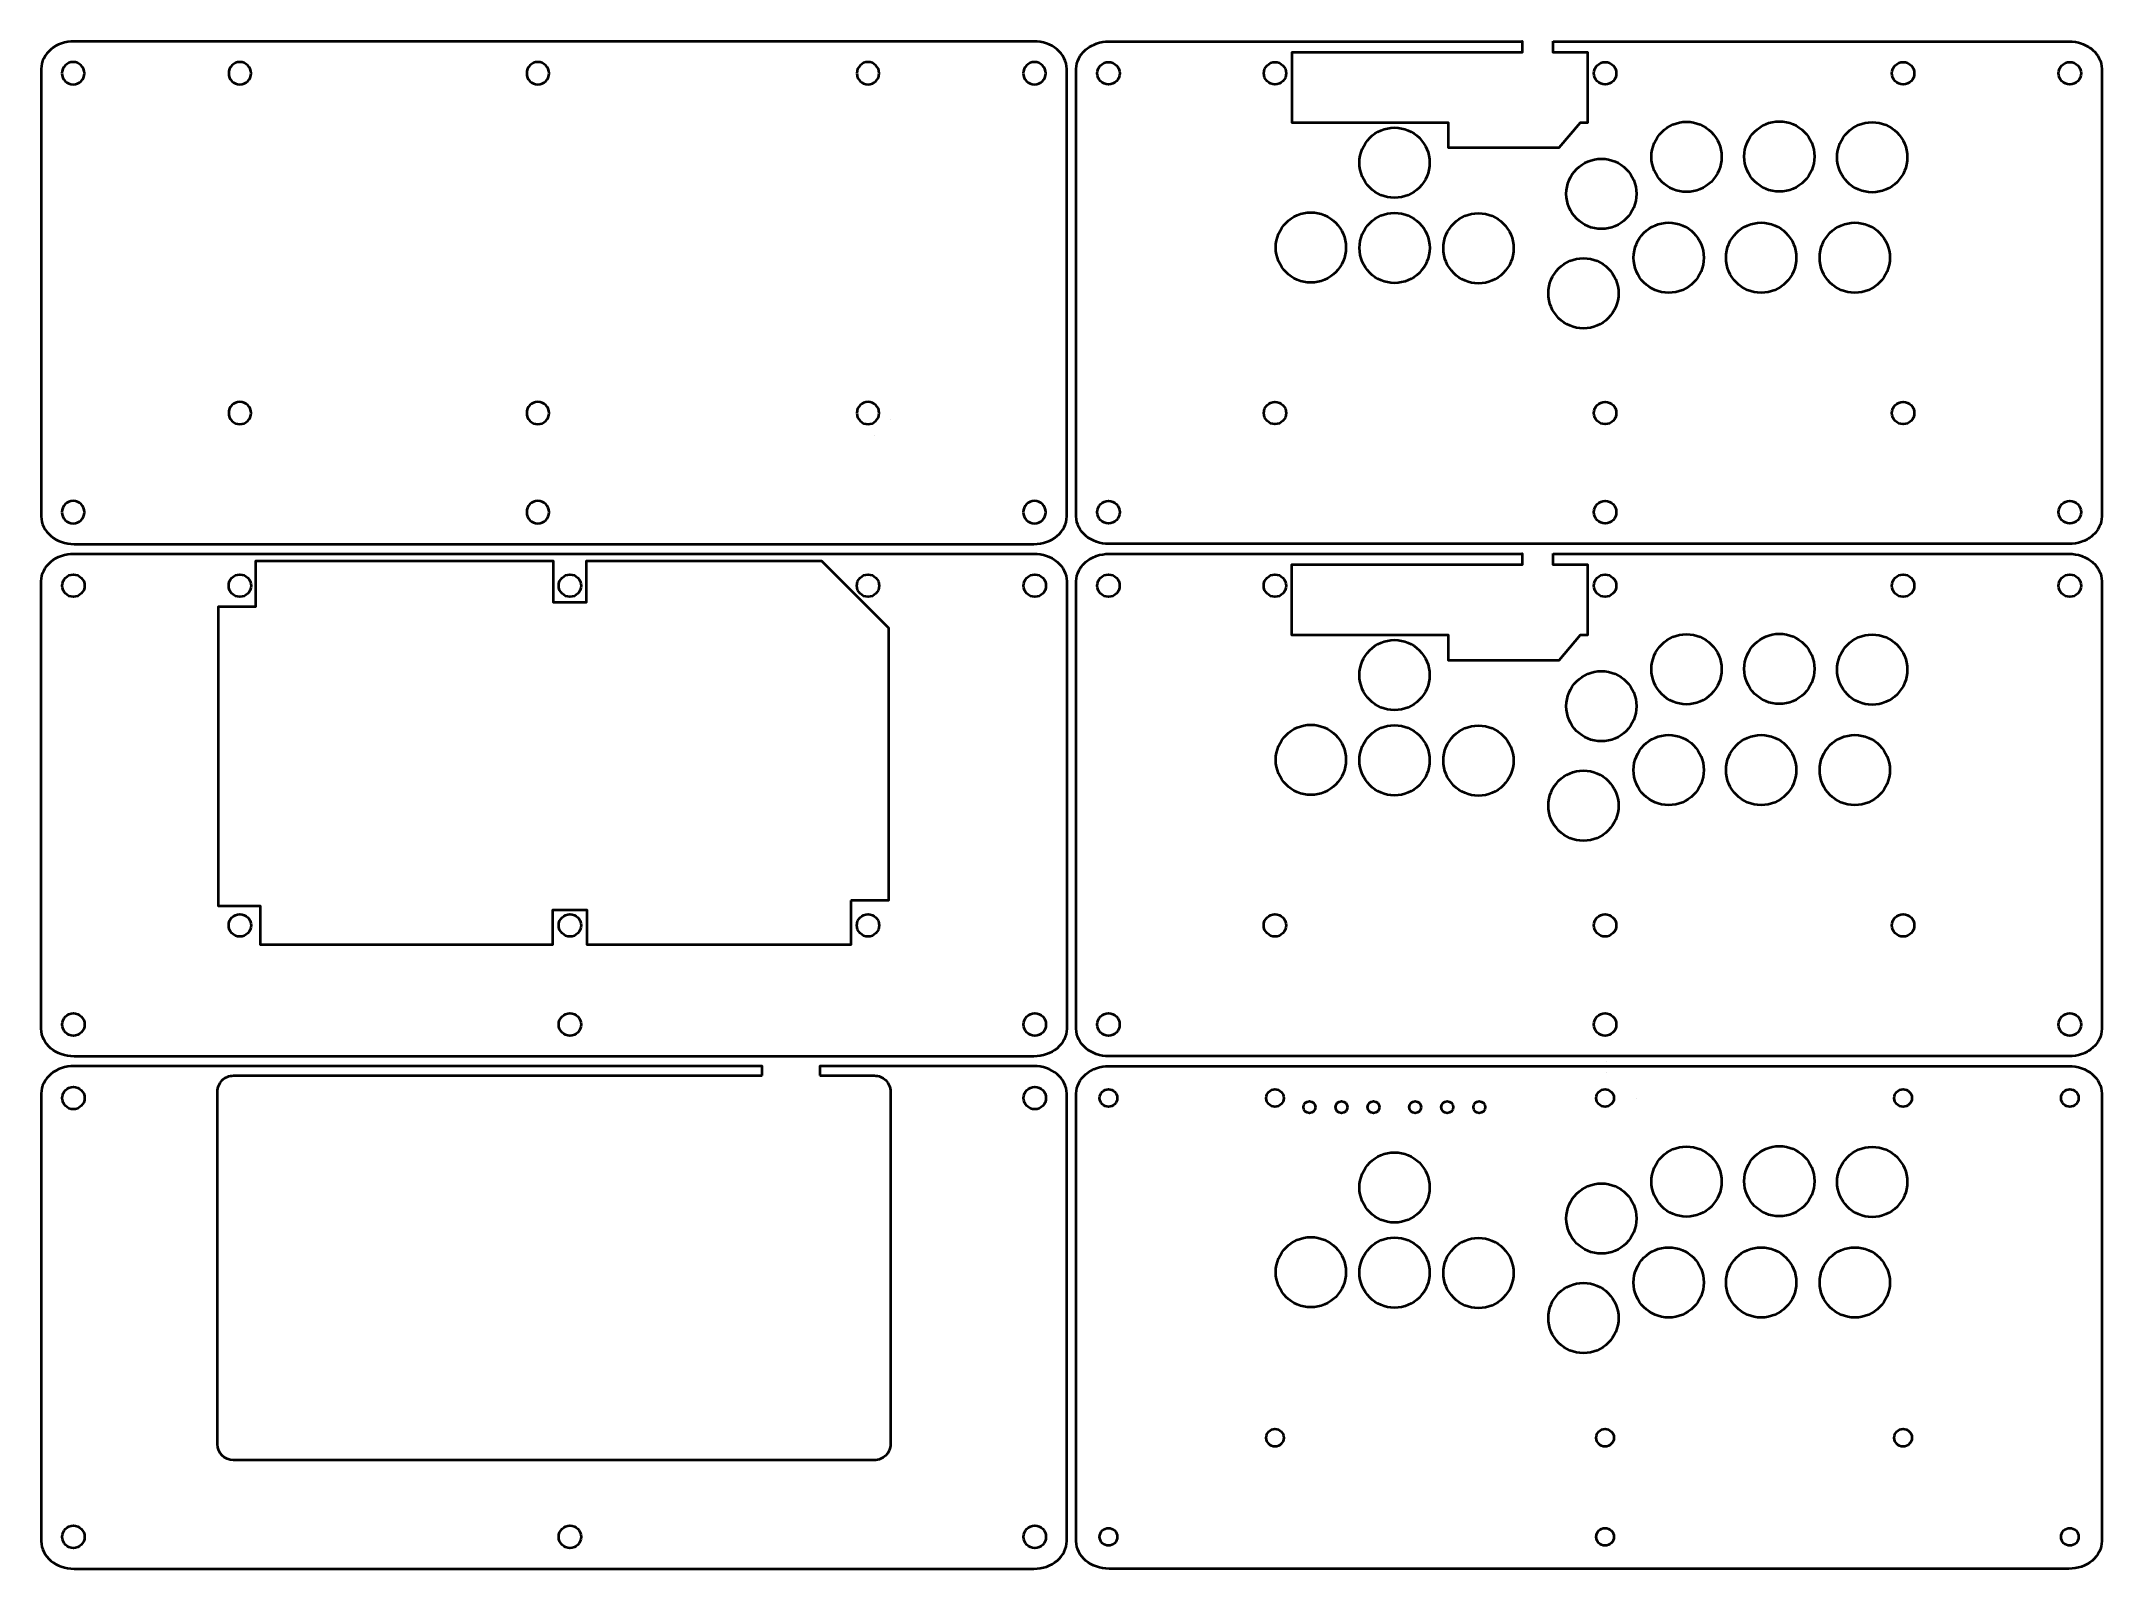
# Model space of a CAD drawing. Header units: millimetres. Extents: x 183 to 826, y -238 to 239.
import ezdxf

# ---------------------------------------------------------------- set-up
doc = ezdxf.new("R2010")
doc.units = ezdxf.units.MM
doc.header["$MEASUREMENT"] = 0
doc.layers.add('Layer 1', color=7, linetype='Continuous')

msp = doc.modelspace()

# ---------------------------------------------------------------- linework, layer by layer
at = {"layer": 'Layer 1', "lineweight": 35}
for points, knots in [([(492.782, 239.109), (495.5071, 239.109), (498.1207, 238.2019), (500.0476, 236.5875), (501.9745, 234.9731), (503.0572, 232.7834), (503.0572, 230.5003), (503.0572, 230.5003), (503.0572, 90.839), (503.0572, 90.839), (503.0572, 86.0845), (498.4568, 82.2302), (492.782, 82.2302), (492.782, 82.2302), (193.3324, 82.2302), (193.3324, 82.2302), (190.6073, 82.2302), (187.9937, 83.1372), (186.0668, 84.7517), (184.1398, 86.3661), (183.0572, 88.5558), (183.0572, 90.839), (183.0572, 90.839), (183.0572, 230.5003), (183.0572, 230.5003), (183.0572, 232.7834), (184.1399, 234.9731), (186.0668, 236.5875), (187.9937, 238.2019), (190.6073, 239.109), (193.3324, 239.109), (193.3324, 239.109), (492.782, 239.109), (492.782, 239.109)], [0, 0, 0, 0, 0.09090909, 0.09090909, 0.09090909, 0.18181818, 0.18181818, 0.18181818, 0.27272727, 0.27272727, 0.27272727, 0.36363636, 0.36363636, 0.36363636, 0.45454545, 0.45454545, 0.45454545, 0.54545455, 0.54545455, 0.54545455, 0.63636364, 0.63636364, 0.63636364, 0.72727273, 0.72727273, 0.72727273, 0.81818182, 0.81818182, 0.81818182, 0.90909091, 0.90909091, 0.90909091, 1, 1, 1, 1]), ([(654.8361, 239.1471), (654.8361, 239.1471), (654.8361, 239.109), (654.8361, 239.109), (654.8361, 239.109), (654.8361, 235.6241), (654.8361, 235.6241), (654.8361, 235.6241), (665.6565, 235.6241), (665.6565, 235.6241), (665.6565, 235.6241), (665.6565, 213.8222), (665.6565, 213.8222), (665.6565, 213.8222), (663.4023, 213.8222), (663.4023, 213.8222), (663.4023, 213.8222), (656.7622, 205.9287), (656.7622, 205.9287), (656.7622, 205.9287), (622.0935, 205.9287), (622.0935, 205.9287), (622.0935, 205.9287), (622.0935, 213.8222), (622.0935, 213.8222), (622.0935, 213.8222), (573.2666, 213.8222), (573.2666, 213.8222), (573.2666, 213.8222), (573.2666, 235.6222), (573.2666, 235.6222), (573.2666, 235.6222), (645.1617, 235.6222), (645.1617, 235.6222), (645.1617, 235.6222), (645.1617, 239.109), (645.1617, 239.109), (645.1617, 239.109), (645.1617, 239.1471), (645.1617, 239.1471), (645.1617, 239.1471), (645.1617, 239.0709), (645.1617, 239.0709), (645.1617, 239.0709), (516.3011, 239.0709), (516.3011, 239.0709), (514.9424, 239.0709), (513.6115, 238.8448), (512.3805, 238.4178), (511.1499, 237.9908), (510.0184, 237.3625), (509.0582, 236.5583), (508.0986, 235.7546), (507.3491, 234.8075), (506.84, 233.7778), (506.3311, 232.7486), (506.0616, 231.6359), (506.0616, 230.5003), (506.0616, 230.5003), (506.0616, 90.839), (506.0616, 90.839), (506.0616, 88.4737), (507.2068, 86.3316), (509.0581, 84.7809), (510.9115, 83.2285), (513.4723, 82.2683), (516.3011, 82.2683), (516.3011, 82.2683), (815.8221, 82.2683), (815.8221, 82.2683), (817.1809, 82.2683), (818.5118, 82.4944), (819.7428, 82.9214), (820.9733, 83.3484), (822.1049, 83.9767), (823.065, 84.7809), (824.0246, 85.5846), (824.774, 86.5315), (825.2832, 87.5613), (825.7921, 88.5906), (826.0616, 89.7033), (826.0616, 90.839), (826.0616, 90.839), (826.0616, 230.5003), (826.0616, 230.5003), (826.0616, 231.6359), (825.7921, 232.7486), (825.2832, 233.7778), (824.7741, 234.8075), (824.0246, 235.7546), (823.065, 236.5583), (822.1048, 237.3625), (820.9733, 237.9908), (819.7427, 238.4178), (818.5117, 238.8448), (817.1808, 239.0709), (815.8221, 239.0709), (815.8221, 239.0709), (654.8361, 239.0709), (654.8361, 239.0709), (654.8361, 239.0709), (654.8361, 239.1471), (654.8361, 239.1471)], [0, 0, 0, 0, 0.02941176, 0.02941176, 0.02941176, 0.05882353, 0.05882353, 0.05882353, 0.08823529, 0.08823529, 0.08823529, 0.11764706, 0.11764706, 0.11764706, 0.14705882, 0.14705882, 0.14705882, 0.17647059, 0.17647059, 0.17647059, 0.20588235, 0.20588235, 0.20588235, 0.23529412, 0.23529412, 0.23529412, 0.26470588, 0.26470588, 0.26470588, 0.29411765, 0.29411765, 0.29411765, 0.32352941, 0.32352941, 0.32352941, 0.35294118, 0.35294118, 0.35294118, 0.38235294, 0.38235294, 0.38235294, 0.41176471, 0.41176471, 0.41176471, 0.44117647, 0.44117647, 0.44117647, 0.47058824, 0.47058824, 0.47058824, 0.5, 0.5, 0.5, 0.52941176, 0.52941176, 0.52941176, 0.55882353, 0.55882353, 0.55882353, 0.58823529, 0.58823529, 0.58823529, 0.61764706, 0.61764706, 0.61764706, 0.64705882, 0.64705882, 0.64705882, 0.67647059, 0.67647059, 0.67647059, 0.70588235, 0.70588235, 0.70588235, 0.73529412, 0.73529412, 0.73529412, 0.76470588, 0.76470588, 0.76470588, 0.79411765, 0.79411765, 0.79411765, 0.82352941, 0.82352941, 0.82352941, 0.85294118, 0.85294118, 0.85294118, 0.88235294, 0.88235294, 0.88235294, 0.91176471, 0.91176471, 0.91176471, 0.94117647, 0.94117647, 0.94117647, 0.97058824, 0.97058824, 0.97058824, 1, 1, 1, 1]), ([(189.5255, 229.1302), (189.5255, 231.0632), (191.0925, 232.6302), (193.0255, 232.6302), (194.9585, 232.6302), (196.5255, 231.0632), (196.5255, 229.1302), (196.5255, 227.1972), (194.9585, 225.6302), (193.0255, 225.6302), (191.0925, 225.6302), (189.5255, 227.1972), (189.5255, 229.1302)], [0, 0, 0, 0, 0.25, 0.25, 0.25, 0.5, 0.5, 0.5, 0.75, 0.75, 0.75, 1, 1, 1, 1]), ([(241.5572, 229.1302), (241.5572, 231.0632), (243.1242, 232.6302), (245.0572, 232.6302), (246.9902, 232.6302), (248.5572, 231.0632), (248.5572, 229.1302), (248.5572, 227.1972), (246.9902, 225.6302), (245.0572, 225.6302), (243.1242, 225.6302), (241.5572, 227.1972), (241.5572, 229.1302)], [0, 0, 0, 0, 0.25, 0.25, 0.25, 0.5, 0.5, 0.5, 0.75, 0.75, 0.75, 1, 1, 1, 1]), ([(334.5572, 229.1301), (334.5572, 231.0632), (336.1242, 232.6301), (338.0572, 232.6301), (339.9902, 232.6302), (341.5572, 231.0632), (341.5572, 229.1302), (341.5572, 227.1971), (339.9902, 225.6302), (338.0572, 225.6302), (336.1242, 225.6301), (334.5572, 227.1971), (334.5572, 229.1301)], [0, 0, 0, 0, 0.25, 0.25, 0.25, 0.5, 0.5, 0.5, 0.75, 0.75, 0.75, 1, 1, 1, 1]), ([(437.5572, 229.1302), (437.5572, 231.0632), (439.1242, 232.6302), (441.0572, 232.6302), (442.9902, 232.6302), (444.5572, 231.0632), (444.5572, 229.1302), (444.5572, 227.1972), (442.9902, 225.6302), (441.0572, 225.6302), (439.1242, 225.6302), (437.5572, 227.1972), (437.5572, 229.1302)], [0, 0, 0, 0, 0.25, 0.25, 0.25, 0.5, 0.5, 0.5, 0.75, 0.75, 0.75, 1, 1, 1, 1]), ([(489.5255, 229.1302), (489.5255, 231.0632), (491.0925, 232.6302), (493.0255, 232.6302), (494.9585, 232.6302), (496.5255, 231.0632), (496.5255, 229.1302), (496.5255, 227.1972), (494.9585, 225.6302), (493.0255, 225.6302), (491.0925, 225.6302), (489.5255, 227.1972), (489.5255, 229.1302)], [0, 0, 0, 0, 0.25, 0.25, 0.25, 0.5, 0.5, 0.5, 0.75, 0.75, 0.75, 1, 1, 1, 1]), ([(519.5933, 229.1302), (519.5933, 231.0632), (518.0263, 232.6302), (516.0933, 232.6302), (514.1603, 232.6302), (512.5933, 231.0632), (512.5933, 229.1302), (512.5933, 227.1972), (514.1603, 225.6302), (516.0933, 225.6302), (518.0263, 225.6302), (519.5933, 227.1972), (519.5933, 229.1302)], [0, 0, 0, 0, 0.25, 0.25, 0.25, 0.5, 0.5, 0.5, 0.75, 0.75, 0.75, 1, 1, 1, 1]), ([(571.5616, 229.1302), (571.5616, 231.0632), (569.9946, 232.6302), (568.0616, 232.6302), (566.1286, 232.6302), (564.5616, 231.0632), (564.5616, 229.1302), (564.5616, 227.1972), (566.1286, 225.6302), (568.0616, 225.6302), (569.9946, 225.6302), (571.5616, 227.1972), (571.5616, 229.1302)], [0, 0, 0, 0, 0.25, 0.25, 0.25, 0.5, 0.5, 0.5, 0.75, 0.75, 0.75, 1, 1, 1, 1]), ([(674.5616, 229.1301), (674.5616, 231.0632), (672.9946, 232.6301), (671.0616, 232.6301), (669.1286, 232.6302), (667.5616, 231.0632), (667.5616, 229.1302), (667.5616, 227.1971), (669.1286, 225.6302), (671.0616, 225.6302), (672.9946, 225.6301), (674.5616, 227.1971), (674.5616, 229.1301)], [0, 0, 0, 0, 0.25, 0.25, 0.25, 0.5, 0.5, 0.5, 0.75, 0.75, 0.75, 1, 1, 1, 1]), ([(767.5616, 229.1302), (767.5616, 231.0632), (765.9946, 232.6302), (764.0616, 232.6302), (762.1286, 232.6302), (760.5616, 231.0632), (760.5616, 229.1302), (760.5616, 227.1972), (762.1286, 225.6302), (764.0616, 225.6302), (765.9946, 225.6302), (767.5616, 227.1972), (767.5616, 229.1302)], [0, 0, 0, 0, 0.25, 0.25, 0.25, 0.5, 0.5, 0.5, 0.75, 0.75, 0.75, 1, 1, 1, 1]), ([(819.5933, 229.1302), (819.5933, 231.0632), (818.0263, 232.6302), (816.0933, 232.6302), (814.1603, 232.6302), (812.5933, 231.0632), (812.5933, 229.1302), (812.5933, 227.1972), (814.1603, 225.6302), (816.0933, 225.6302), (818.0263, 225.6302), (819.5933, 227.1972), (819.5933, 229.1302)], [0, 0, 0, 0, 0.25, 0.25, 0.25, 0.5, 0.5, 0.5, 0.75, 0.75, 0.75, 1, 1, 1, 1]), ([(707.4314, 203.0481), (707.4314, 209.0956), (702.5289, 213.9981), (696.4814, 213.9981), (690.4339, 213.9981), (685.5314, 209.0956), (685.5314, 203.0481), (685.5314, 197.0006), (690.4338, 192.0981), (696.4814, 192.0981), (702.5289, 192.0981), (707.4314, 197.0005), (707.4314, 203.0481)], [0, 0, 0, 0, 0.25, 0.25, 0.25, 0.5, 0.5, 0.5, 0.75, 0.75, 0.75, 1, 1, 1, 1]), ([(736.4014, 203.1681), (736.4014, 209.2156), (731.4989, 214.1181), (725.4514, 214.1181), (719.4039, 214.1181), (714.5014, 209.2156), (714.5014, 203.1681), (714.5014, 197.1206), (719.4038, 192.2181), (725.4514, 192.2181), (731.4989, 192.2181), (736.4014, 197.1205), (736.4014, 203.1681)], [0, 0, 0, 0, 0.25, 0.25, 0.25, 0.5, 0.5, 0.5, 0.75, 0.75, 0.75, 1, 1, 1, 1]), ([(765.3714, 202.9281), (765.3714, 208.9756), (760.4689, 213.8781), (754.4214, 213.8781), (748.3739, 213.8781), (743.4714, 208.9756), (743.4714, 202.9281), (743.4714, 196.8806), (748.3738, 191.9781), (754.4214, 191.9781), (760.4689, 191.9781), (765.3714, 196.8805), (765.3714, 202.9281)], [0, 0, 0, 0, 0.25, 0.25, 0.25, 0.5, 0.5, 0.5, 0.75, 0.75, 0.75, 1, 1, 1, 1]), ([(616.3114, 201.2281), (616.3114, 207.2756), (611.4089, 212.1781), (605.3614, 212.1781), (599.3139, 212.1781), (594.4114, 207.2756), (594.4114, 201.2281), (594.4114, 195.1806), (599.3138, 190.2781), (605.3614, 190.2781), (611.4089, 190.2781), (616.3114, 195.1805), (616.3114, 201.2281)], [0, 0, 0, 0, 0.25, 0.25, 0.25, 0.5, 0.5, 0.5, 0.75, 0.75, 0.75, 1, 1, 1, 1]), ([(680.8714, 191.5181), (680.8714, 197.5656), (675.9689, 202.4681), (669.9214, 202.4681), (663.8739, 202.4681), (658.9714, 197.5656), (658.9714, 191.5181), (658.9714, 185.4706), (663.8738, 180.5681), (669.9214, 180.5681), (675.9689, 180.5681), (680.8714, 185.4705), (680.8714, 191.5181)], [0, 0, 0, 0, 0.25, 0.25, 0.25, 0.5, 0.5, 0.5, 0.75, 0.75, 0.75, 1, 1, 1, 1]), ([(590.2115, 174.778), (590.2115, 180.8255), (585.309, 185.728), (579.2615, 185.728), (573.214, 185.728), (568.3115, 180.8255), (568.3115, 174.778), (568.3115, 168.7305), (573.2139, 163.828), (579.2615, 163.828), (585.309, 163.828), (590.2115, 168.7304), (590.2115, 174.778)], [0, 0, 0, 0, 0.25, 0.25, 0.25, 0.5, 0.5, 0.5, 0.75, 0.75, 0.75, 1, 1, 1, 1]), ([(616.326, 174.635), (616.326, 180.6825), (611.4235, 185.585), (605.376, 185.585), (599.3285, 185.585), (594.426, 180.6825), (594.426, 174.635), (594.426, 168.5875), (599.3284, 163.685), (605.376, 163.685), (611.4235, 163.685), (616.326, 168.5874), (616.326, 174.635)], [0, 0, 0, 0, 0.25, 0.25, 0.25, 0.5, 0.5, 0.5, 0.75, 0.75, 0.75, 1, 1, 1, 1]), ([(642.5115, 174.5282), (642.5115, 180.5757), (637.609, 185.4782), (631.5615, 185.4782), (625.514, 185.4782), (620.6115, 180.5757), (620.6115, 174.5282), (620.6115, 168.4807), (625.5139, 163.5782), (631.5615, 163.5782), (637.609, 163.5782), (642.5115, 168.4806), (642.5115, 174.5282)], [0, 0, 0, 0, 0.25, 0.25, 0.25, 0.5, 0.5, 0.5, 0.75, 0.75, 0.75, 1, 1, 1, 1]), ([(701.8714, 171.5881), (701.8714, 177.6356), (696.9689, 182.5381), (690.9214, 182.5381), (684.8739, 182.5381), (679.9714, 177.6356), (679.9714, 171.5881), (679.9714, 165.5406), (684.8738, 160.6381), (690.9214, 160.6381), (696.9689, 160.6381), (701.8714, 165.5405), (701.8714, 171.5881)], [0, 0, 0, 0, 0.25, 0.25, 0.25, 0.5, 0.5, 0.5, 0.75, 0.75, 0.75, 1, 1, 1, 1]), ([(730.7214, 171.5881), (730.7214, 177.6356), (725.8189, 182.5381), (719.7714, 182.5381), (713.7239, 182.5381), (708.8214, 177.6356), (708.8214, 171.5881), (708.8214, 165.5406), (713.7238, 160.6381), (719.7714, 160.6381), (725.8189, 160.6381), (730.7214, 165.5405), (730.7214, 171.5881)], [0, 0, 0, 0, 0.25, 0.25, 0.25, 0.5, 0.5, 0.5, 0.75, 0.75, 0.75, 1, 1, 1, 1]), ([(759.9314, 171.5881), (759.9314, 177.6356), (755.0289, 182.5381), (748.9814, 182.5381), (742.9339, 182.5381), (738.0314, 177.6356), (738.0314, 171.5881), (738.0314, 165.5406), (742.9338, 160.6381), (748.9814, 160.6381), (755.0289, 160.6381), (759.9314, 165.5405), (759.9314, 171.5881)], [0, 0, 0, 0, 0.25, 0.25, 0.25, 0.5, 0.5, 0.5, 0.75, 0.75, 0.75, 1, 1, 1, 1]), ([(675.2614, 160.4781), (675.2614, 166.5256), (670.3589, 171.4281), (664.3114, 171.4281), (658.2639, 171.4281), (653.3614, 166.5256), (653.3614, 160.4781), (653.3614, 154.4306), (658.2638, 149.5281), (664.3114, 149.5281), (670.3589, 149.5281), (675.2614, 154.4305), (675.2614, 160.4781)], [0, 0, 0, 0, 0.25, 0.25, 0.25, 0.5, 0.5, 0.5, 0.75, 0.75, 0.75, 1, 1, 1, 1]), ([(241.5572, 123.1302), (241.5572, 125.0632), (243.1242, 126.6302), (245.0572, 126.6302), (246.9902, 126.6302), (248.5572, 125.0632), (248.5572, 123.1302), (248.5572, 121.1972), (246.9902, 119.6302), (245.0572, 119.6302), (243.1242, 119.6302), (241.5572, 121.1972), (241.5572, 123.1302)], [0, 0, 0, 0, 0.25, 0.25, 0.25, 0.5, 0.5, 0.5, 0.75, 0.75, 0.75, 1, 1, 1, 1]), ([(334.5572, 123.1302), (334.5572, 125.0632), (336.1242, 126.6302), (338.0572, 126.6302), (339.9902, 126.6302), (341.5572, 125.0632), (341.5572, 123.1302), (341.5572, 121.1972), (339.9902, 119.6302), (338.0572, 119.6302), (336.1242, 119.6302), (334.5572, 121.1972), (334.5572, 123.1302)], [0, 0, 0, 0, 0.25, 0.25, 0.25, 0.5, 0.5, 0.5, 0.75, 0.75, 0.75, 1, 1, 1, 1]), ([(437.5572, 123.1302), (437.5572, 125.0632), (439.1242, 126.6302), (441.0572, 126.6302), (442.9902, 126.6302), (444.5572, 125.0632), (444.5572, 123.1302), (444.5572, 121.1972), (442.9902, 119.6302), (441.0572, 119.6302), (439.1242, 119.6302), (437.5572, 121.1972), (437.5572, 123.1302)], [0, 0, 0, 0, 0.25, 0.25, 0.25, 0.5, 0.5, 0.5, 0.75, 0.75, 0.75, 1, 1, 1, 1]), ([(571.5616, 123.1302), (571.5616, 125.0632), (569.9946, 126.6302), (568.0616, 126.6302), (566.1286, 126.6302), (564.5616, 125.0632), (564.5616, 123.1302), (564.5616, 121.1972), (566.1286, 119.6302), (568.0616, 119.6302), (569.9946, 119.6302), (571.5616, 121.1972), (571.5616, 123.1302)], [0, 0, 0, 0, 0.25, 0.25, 0.25, 0.5, 0.5, 0.5, 0.75, 0.75, 0.75, 1, 1, 1, 1]), ([(674.5615, 123.1301), (674.5615, 125.0632), (672.9946, 126.63), (671.0616, 126.63), (669.1286, 126.6301), (667.5616, 125.0632), (667.5616, 123.1302), (667.5616, 121.1971), (669.1286, 119.6303), (671.0616, 119.6303), (672.9946, 119.6301), (674.5615, 121.1971), (674.5615, 123.1301)], [0, 0, 0, 0, 0.25, 0.25, 0.25, 0.5, 0.5, 0.5, 0.75, 0.75, 0.75, 1, 1, 1, 1]), ([(767.5616, 123.1302), (767.5616, 125.0632), (765.9946, 126.6302), (764.0616, 126.6302), (762.1286, 126.6302), (760.5616, 125.0632), (760.5616, 123.1302), (760.5616, 121.1972), (762.1286, 119.6302), (764.0616, 119.6302), (765.9946, 119.6302), (767.5616, 121.1972), (767.5616, 123.1302)], [0, 0, 0, 0, 0.25, 0.25, 0.25, 0.5, 0.5, 0.5, 0.75, 0.75, 0.75, 1, 1, 1, 1]), ([(189.5255, 92.1998), (189.5255, 94.1328), (191.0925, 95.6998), (193.0255, 95.6998), (194.9585, 95.6998), (196.5255, 94.1328), (196.5255, 92.1998), (196.5255, 90.2668), (194.9585, 88.6998), (193.0255, 88.6998), (191.0925, 88.6998), (189.5255, 90.2668), (189.5255, 92.1998)], [0, 0, 0, 0, 0.25, 0.25, 0.25, 0.5, 0.5, 0.5, 0.75, 0.75, 0.75, 1, 1, 1, 1]), ([(334.5572, 92.1998), (334.5572, 94.1328), (336.1242, 95.6998), (338.0572, 95.6998), (339.9902, 95.6998), (341.5572, 94.1328), (341.5572, 92.1998), (341.5572, 90.2668), (339.9902, 88.6998), (338.0572, 88.6998), (336.1242, 88.6998), (334.5572, 90.2668), (334.5572, 92.1998)], [0, 0, 0, 0, 0.25, 0.25, 0.25, 0.5, 0.5, 0.5, 0.75, 0.75, 0.75, 1, 1, 1, 1]), ([(489.5255, 92.1983), (489.5255, 94.1313), (491.0925, 95.6983), (493.0255, 95.6983), (494.9585, 95.6983), (496.5255, 94.1313), (496.5255, 92.1983), (496.5255, 90.2653), (494.9585, 88.6983), (493.0255, 88.6983), (491.0925, 88.6983), (489.5255, 90.2653), (489.5255, 92.1983)], [0, 0, 0, 0, 0.25, 0.25, 0.25, 0.5, 0.5, 0.5, 0.75, 0.75, 0.75, 1, 1, 1, 1]), ([(519.5933, 92.1983), (519.5933, 94.1313), (518.0263, 95.6983), (516.0933, 95.6983), (514.1603, 95.6983), (512.5933, 94.1313), (512.5933, 92.1983), (512.5933, 90.2653), (514.1603, 88.6983), (516.0933, 88.6983), (518.0263, 88.6983), (519.5933, 90.2653), (519.5933, 92.1983)], [0, 0, 0, 0, 0.25, 0.25, 0.25, 0.5, 0.5, 0.5, 0.75, 0.75, 0.75, 1, 1, 1, 1]), ([(674.5616, 92.1998), (674.5616, 94.1328), (672.9946, 95.6998), (671.0616, 95.6998), (669.1286, 95.6998), (667.5616, 94.1328), (667.5616, 92.1998), (667.5616, 90.2668), (669.1286, 88.6998), (671.0616, 88.6998), (672.9946, 88.6998), (674.5616, 90.2668), (674.5616, 92.1998)], [0, 0, 0, 0, 0.25, 0.25, 0.25, 0.5, 0.5, 0.5, 0.75, 0.75, 0.75, 1, 1, 1, 1]), ([(819.5933, 92.1998), (819.5933, 94.1328), (818.0263, 95.6998), (816.0933, 95.6998), (814.1603, 95.6998), (812.5933, 94.1328), (812.5933, 92.1998), (812.5933, 90.2668), (814.1603, 88.6998), (816.0933, 88.6998), (818.0263, 88.6998), (819.5933, 90.2668), (819.5933, 92.1998)], [0, 0, 0, 0, 0.25, 0.25, 0.25, 0.5, 0.5, 0.5, 0.75, 0.75, 0.75, 1, 1, 1, 1]), ([(193.3324, 79.2315), (190.6073, 79.2315), (187.9937, 78.3244), (186.0668, 76.71), (184.1399, 75.0956), (183.0572, 72.9059), (183.0572, 70.6228), (183.0572, 70.6228), (183.0572, -69.0385), (183.0572, -69.0385), (183.0572, -73.793), (187.6576, -77.6473), (193.3324, -77.6473), (193.3324, -77.6473), (492.782, -77.6473), (492.782, -77.6473), (495.5071, -77.6473), (498.1207, -76.7403), (500.0476, -75.1258), (501.9746, -73.5114), (503.0572, -71.3217), (503.0572, -69.0385), (503.0572, -69.0385), (503.0572, 70.6228), (503.0572, 70.6228), (503.0572, 72.9059), (501.9745, 75.0956), (500.0476, 76.71), (498.1207, 78.3244), (495.5071, 79.2315), (492.782, 79.2315), (492.782, 79.2315), (193.3324, 79.2315), (193.3324, 79.2315)], [0, 0, 0, 0, 0.09090909, 0.09090909, 0.09090909, 0.18181818, 0.18181818, 0.18181818, 0.27272727, 0.27272727, 0.27272727, 0.36363636, 0.36363636, 0.36363636, 0.45454545, 0.45454545, 0.45454545, 0.54545455, 0.54545455, 0.54545455, 0.63636364, 0.63636364, 0.63636364, 0.72727273, 0.72727273, 0.72727273, 0.81818182, 0.81818182, 0.81818182, 0.90909091, 0.90909091, 0.90909091, 1, 1, 1, 1]), ([(654.8306, 79.2695), (654.8306, 79.2695), (654.8306, 79.2314), (654.8306, 79.2314), (654.8306, 79.2314), (654.8306, 75.7465), (654.8306, 75.7465), (654.8306, 75.7465), (665.651, 75.7465), (665.651, 75.7465), (665.651, 75.7465), (665.651, 53.9446), (665.651, 53.9446), (665.651, 53.9446), (663.3968, 53.9446), (663.3968, 53.9446), (663.3968, 53.9446), (656.7567, 46.0511), (656.7567, 46.0511), (656.7567, 46.0511), (622.088, 46.0511), (622.088, 46.0511), (622.088, 46.0511), (622.088, 53.9446), (622.088, 53.9446), (622.088, 53.9446), (573.2611, 53.9446), (573.2611, 53.9446), (573.2611, 53.9446), (573.2611, 75.7446), (573.2611, 75.7446), (573.2611, 75.7446), (645.1562, 75.7446), (645.1562, 75.7446), (645.1562, 75.7446), (645.1562, 79.2314), (645.1562, 79.2314), (645.1562, 79.2314), (645.1562, 79.2695), (645.1562, 79.2695), (645.1562, 79.2695), (645.1562, 79.1933), (645.1562, 79.1933), (645.1562, 79.1933), (516.2956, 79.1933), (516.2956, 79.1933), (514.9369, 79.1933), (513.606, 78.9672), (512.375, 78.5402), (511.1444, 78.1132), (510.0129, 77.4849), (509.0527, 76.6807), (508.0931, 75.877), (507.3436, 74.9299), (506.8345, 73.9002), (506.3256, 72.871), (506.0561, 71.7583), (506.0561, 70.6227), (506.0561, 70.6227), (506.0561, -69.0386), (506.0561, -69.0386), (506.0561, -71.4039), (507.2013, -73.546), (509.0526, -75.0967), (510.906, -76.6491), (513.4668, -77.6093), (516.2956, -77.6093), (516.2956, -77.6093), (815.8166, -77.6093), (815.8166, -77.6093), (817.1754, -77.6093), (818.5063, -77.3832), (819.7373, -76.9562), (820.9678, -76.5292), (822.0994, -75.9009), (823.0595, -75.0967), (824.0191, -74.293), (824.7685, -73.3461), (825.2777, -72.3163), (825.7866, -71.287), (826.0561, -70.1743), (826.0561, -69.0386), (826.0561, -69.0386), (826.0561, 70.6227), (826.0561, 70.6227), (826.0561, 71.7583), (825.7866, 72.871), (825.2777, 73.9002), (824.7686, 74.9299), (824.0191, 75.877), (823.0595, 76.6807), (822.0993, 77.4849), (820.9678, 78.1132), (819.7372, 78.5402), (818.5062, 78.9672), (817.1753, 79.1933), (815.8166, 79.1933), (815.8166, 79.1933), (654.8306, 79.1933), (654.8306, 79.1933), (654.8306, 79.1933), (654.8306, 79.2695), (654.8306, 79.2695)], [0, 0, 0, 0, 0.02941176, 0.02941176, 0.02941176, 0.05882353, 0.05882353, 0.05882353, 0.08823529, 0.08823529, 0.08823529, 0.11764706, 0.11764706, 0.11764706, 0.14705882, 0.14705882, 0.14705882, 0.17647059, 0.17647059, 0.17647059, 0.20588235, 0.20588235, 0.20588235, 0.23529412, 0.23529412, 0.23529412, 0.26470588, 0.26470588, 0.26470588, 0.29411765, 0.29411765, 0.29411765, 0.32352941, 0.32352941, 0.32352941, 0.35294118, 0.35294118, 0.35294118, 0.38235294, 0.38235294, 0.38235294, 0.41176471, 0.41176471, 0.41176471, 0.44117647, 0.44117647, 0.44117647, 0.47058824, 0.47058824, 0.47058824, 0.5, 0.5, 0.5, 0.52941176, 0.52941176, 0.52941176, 0.55882353, 0.55882353, 0.55882353, 0.58823529, 0.58823529, 0.58823529, 0.61764706, 0.61764706, 0.61764706, 0.64705882, 0.64705882, 0.64705882, 0.67647059, 0.67647059, 0.67647059, 0.70588235, 0.70588235, 0.70588235, 0.73529412, 0.73529412, 0.73529412, 0.76470588, 0.76470588, 0.76470588, 0.79411765, 0.79411765, 0.79411765, 0.82352941, 0.82352941, 0.82352941, 0.85294118, 0.85294118, 0.85294118, 0.88235294, 0.88235294, 0.88235294, 0.91176471, 0.91176471, 0.91176471, 0.94117647, 0.94117647, 0.94117647, 0.97058824, 0.97058824, 0.97058824, 1, 1, 1, 1]), ([(196.5889, 69.2527), (196.5889, 71.1857), (195.0219, 72.7527), (193.0889, 72.7527), (191.1559, 72.7527), (189.5889, 71.1857), (189.5889, 69.2527), (189.5889, 67.3197), (191.1559, 65.7527), (193.0889, 65.7527), (195.0219, 65.7527), (196.5889, 67.3197), (196.5889, 69.2527)], [0, 0, 0, 0, 0.25, 0.25, 0.25, 0.5, 0.5, 0.5, 0.75, 0.75, 0.75, 1, 1, 1, 1]), ([(435.7388, -29.0355), (435.7388, -29.0355), (447.4941, -29.0355), (447.4941, -29.0355), (447.4941, -29.0355), (447.4941, 4.3103), (447.4941, 4.3103), (447.4941, 4.3103), (447.4941, 56.0842), (447.4941, 56.0842), (447.4941, 56.0842), (426.526, 77.0523), (426.526, 77.0523), (426.526, 77.0523), (353.1725, 77.0523), (353.1725, 77.0523), (353.1725, 77.0523), (353.2088, 64.0941), (353.2088, 64.0941), (353.2088, 64.0941), (342.8552, 64.0941), (342.8552, 64.0941), (342.8552, 64.0941), (342.8552, 77.0523), (342.8552, 77.0523), (342.8552, 77.0523), (250.0475, 77.0523), (250.0475, 77.0523), (250.0475, 77.0523), (250.0475, 62.7027), (250.0475, 62.7027), (250.0475, 62.7027), (238.3633, 62.7027), (238.3633, 62.7027), (238.3633, 62.7027), (238.3633, -30.7677), (238.3633, -30.7677), (238.3633, -30.7677), (251.5233, -30.7677), (251.5233, -30.7677), (251.5233, -30.7677), (251.5233, -42.861), (251.5233, -42.861), (251.5233, -42.861), (297.5772, -42.861), (297.5772, -42.861), (297.5772, -42.861), (342.6151, -42.861), (342.6151, -42.861), (342.6151, -42.861), (342.6151, -31.9838), (342.6151, -31.9838), (342.6151, -31.9838), (353.4494, -32.0249), (353.4494, -32.0249), (353.4494, -32.0249), (353.4494, -42.861), (353.4494, -42.861), (353.4494, -42.861), (435.7388, -42.861), (435.7388, -42.861), (435.7388, -42.861), (435.7388, -29.0355), (435.7388, -29.0355)], [0, 0, 0, 0, 0.04761905, 0.04761905, 0.04761905, 0.0952381, 0.0952381, 0.0952381, 0.14285714, 0.14285714, 0.14285714, 0.19047619, 0.19047619, 0.19047619, 0.23809524, 0.23809524, 0.23809524, 0.28571429, 0.28571429, 0.28571429, 0.33333333, 0.33333333, 0.33333333, 0.38095238, 0.38095238, 0.38095238, 0.42857143, 0.42857143, 0.42857143, 0.47619048, 0.47619048, 0.47619048, 0.52380952, 0.52380952, 0.52380952, 0.57142857, 0.57142857, 0.57142857, 0.61904762, 0.61904762, 0.61904762, 0.66666667, 0.66666667, 0.66666667, 0.71428571, 0.71428571, 0.71428571, 0.76190476, 0.76190476, 0.76190476, 0.80952381, 0.80952381, 0.80952381, 0.85714286, 0.85714286, 0.85714286, 0.9047619, 0.9047619, 0.9047619, 0.95238095, 0.95238095, 0.95238095, 1, 1, 1, 1]), ([(248.5572, 69.2527), (248.5572, 71.1857), (246.9902, 72.7527), (245.0572, 72.7527), (243.1242, 72.7527), (241.5572, 71.1857), (241.5572, 69.2527), (241.5572, 67.3197), (243.1242, 65.7527), (245.0572, 65.7527), (246.9902, 65.7527), (248.5572, 67.3197), (248.5572, 69.2527)], [0, 0, 0, 0, 0.25, 0.25, 0.25, 0.5, 0.5, 0.5, 0.75, 0.75, 0.75, 1, 1, 1, 1]), ([(351.5572, 69.2526), (351.5572, 71.1857), (349.9902, 72.7526), (348.0572, 72.7526), (346.1242, 72.7527), (344.5572, 71.1857), (344.5572, 69.2527), (344.5572, 67.3196), (346.1242, 65.7527), (348.0572, 65.7527), (349.9902, 65.7526), (351.5572, 67.3196), (351.5572, 69.2526)], [0, 0, 0, 0, 0.25, 0.25, 0.25, 0.5, 0.5, 0.5, 0.75, 0.75, 0.75, 1, 1, 1, 1]), ([(444.5572, 69.2527), (444.5572, 71.1857), (442.9902, 72.7527), (441.0572, 72.7527), (439.1242, 72.7527), (437.5572, 71.1857), (437.5572, 69.2527), (437.5572, 67.3197), (439.1242, 65.7527), (441.0572, 65.7527), (442.9902, 65.7527), (444.5572, 67.3197), (444.5572, 69.2527)], [0, 0, 0, 0, 0.25, 0.25, 0.25, 0.5, 0.5, 0.5, 0.75, 0.75, 0.75, 1, 1, 1, 1]), ([(496.5889, 69.2527), (496.5889, 71.1857), (495.0219, 72.7527), (493.0889, 72.7527), (491.1559, 72.7527), (489.5889, 71.1857), (489.5889, 69.2527), (489.5889, 67.3197), (491.1559, 65.7527), (493.0889, 65.7527), (495.0219, 65.7527), (496.5889, 67.3197), (496.5889, 69.2527)], [0, 0, 0, 0, 0.25, 0.25, 0.25, 0.5, 0.5, 0.5, 0.75, 0.75, 0.75, 1, 1, 1, 1]), ([(519.5878, 69.2526), (519.5878, 71.1856), (518.0208, 72.7526), (516.0878, 72.7526), (514.1548, 72.7526), (512.5878, 71.1856), (512.5878, 69.2526), (512.5878, 67.3196), (514.1548, 65.7526), (516.0878, 65.7526), (518.0208, 65.7526), (519.5878, 67.3196), (519.5878, 69.2526)], [0, 0, 0, 0, 0.25, 0.25, 0.25, 0.5, 0.5, 0.5, 0.75, 0.75, 0.75, 1, 1, 1, 1]), ([(571.5561, 69.2526), (571.5561, 71.1856), (569.9891, 72.7526), (568.0561, 72.7526), (566.1231, 72.7526), (564.5561, 71.1856), (564.5561, 69.2526), (564.5561, 67.3196), (566.1231, 65.7526), (568.0561, 65.7526), (569.9891, 65.7526), (571.5561, 67.3196), (571.5561, 69.2526)], [0, 0, 0, 0, 0.25, 0.25, 0.25, 0.5, 0.5, 0.5, 0.75, 0.75, 0.75, 1, 1, 1, 1]), ([(674.5561, 69.2525), (674.5561, 71.1856), (672.9891, 72.7525), (671.0561, 72.7525), (669.1231, 72.7526), (667.5561, 71.1856), (667.5561, 69.2526), (667.5561, 67.3195), (669.1231, 65.7526), (671.0561, 65.7526), (672.9891, 65.7525), (674.5561, 67.3195), (674.5561, 69.2525)], [0, 0, 0, 0, 0.25, 0.25, 0.25, 0.5, 0.5, 0.5, 0.75, 0.75, 0.75, 1, 1, 1, 1]), ([(767.5561, 69.2526), (767.5561, 71.1856), (765.9891, 72.7526), (764.0561, 72.7526), (762.1231, 72.7526), (760.5561, 71.1856), (760.5561, 69.2526), (760.5561, 67.3196), (762.1231, 65.7526), (764.0561, 65.7526), (765.9891, 65.7526), (767.5561, 67.3196), (767.5561, 69.2526)], [0, 0, 0, 0, 0.25, 0.25, 0.25, 0.5, 0.5, 0.5, 0.75, 0.75, 0.75, 1, 1, 1, 1]), ([(819.5878, 69.2526), (819.5878, 71.1856), (818.0208, 72.7526), (816.0878, 72.7526), (814.1548, 72.7526), (812.5878, 71.1856), (812.5878, 69.2526), (812.5878, 67.3196), (814.1548, 65.7526), (816.0878, 65.7526), (818.0208, 65.7526), (819.5878, 67.3196), (819.5878, 69.2526)], [0, 0, 0, 0, 0.25, 0.25, 0.25, 0.5, 0.5, 0.5, 0.75, 0.75, 0.75, 1, 1, 1, 1]), ([(616.3059, 41.3505), (616.3059, 47.398), (611.4034, 52.3005), (605.3559, 52.3005), (599.3084, 52.3005), (594.4059, 47.398), (594.4059, 41.3505), (594.4059, 35.303), (599.3083, 30.4005), (605.3559, 30.4005), (611.4034, 30.4005), (616.3059, 35.3029), (616.3059, 41.3505)], [0, 0, 0, 0, 0.25, 0.25, 0.25, 0.5, 0.5, 0.5, 0.75, 0.75, 0.75, 1, 1, 1, 1]), ([(707.4259, 43.1705), (707.4259, 49.218), (702.5234, 54.1205), (696.4759, 54.1205), (690.4284, 54.1205), (685.5259, 49.218), (685.5259, 43.1705), (685.5259, 37.123), (690.4283, 32.2205), (696.4759, 32.2205), (702.5234, 32.2205), (707.4259, 37.1229), (707.4259, 43.1705)], [0, 0, 0, 0, 0.25, 0.25, 0.25, 0.5, 0.5, 0.5, 0.75, 0.75, 0.75, 1, 1, 1, 1]), ([(736.3959, 43.2905), (736.3959, 49.338), (731.4934, 54.2405), (725.4459, 54.2405), (719.3984, 54.2405), (714.4959, 49.338), (714.4959, 43.2905), (714.4959, 37.243), (719.3983, 32.3405), (725.4459, 32.3405), (731.4934, 32.3405), (736.3959, 37.2429), (736.3959, 43.2905)], [0, 0, 0, 0, 0.25, 0.25, 0.25, 0.5, 0.5, 0.5, 0.75, 0.75, 0.75, 1, 1, 1, 1]), ([(765.3659, 43.0505), (765.3659, 49.098), (760.4634, 54.0005), (754.4159, 54.0005), (748.3684, 54.0005), (743.4659, 49.098), (743.4659, 43.0505), (743.4659, 37.003), (748.3683, 32.1005), (754.4159, 32.1005), (760.4634, 32.1005), (765.3659, 37.0029), (765.3659, 43.0505)], [0, 0, 0, 0, 0.25, 0.25, 0.25, 0.5, 0.5, 0.5, 0.75, 0.75, 0.75, 1, 1, 1, 1]), ([(680.8659, 31.6405), (680.8659, 37.688), (675.9634, 42.5905), (669.9159, 42.5905), (663.8684, 42.5905), (658.9659, 37.688), (658.9659, 31.6405), (658.9659, 25.593), (663.8683, 20.6905), (669.9159, 20.6905), (675.9634, 20.6905), (680.8659, 25.5929), (680.8659, 31.6405)], [0, 0, 0, 0, 0.25, 0.25, 0.25, 0.5, 0.5, 0.5, 0.75, 0.75, 0.75, 1, 1, 1, 1]), ([(590.206, 14.9004), (590.206, 20.9479), (585.3035, 25.8504), (579.256, 25.8504), (573.2085, 25.8504), (568.306, 20.9479), (568.306, 14.9004), (568.306, 8.8529), (573.2084, 3.9504), (579.256, 3.9504), (585.3035, 3.9504), (590.206, 8.8528), (590.206, 14.9004)], [0, 0, 0, 0, 0.25, 0.25, 0.25, 0.5, 0.5, 0.5, 0.75, 0.75, 0.75, 1, 1, 1, 1]), ([(616.3205, 14.7574), (616.3205, 20.8049), (611.418, 25.7074), (605.3705, 25.7074), (599.323, 25.7074), (594.4205, 20.8049), (594.4205, 14.7574), (594.4205, 8.7099), (599.3229, 3.8074), (605.3705, 3.8074), (611.418, 3.8074), (616.3205, 8.7098), (616.3205, 14.7574)], [0, 0, 0, 0, 0.25, 0.25, 0.25, 0.5, 0.5, 0.5, 0.75, 0.75, 0.75, 1, 1, 1, 1]), ([(642.506, 14.6506), (642.506, 20.6981), (637.6035, 25.6006), (631.556, 25.6006), (625.5085, 25.6006), (620.606, 20.6981), (620.606, 14.6506), (620.606, 8.6031), (625.5084, 3.7006), (631.556, 3.7006), (637.6035, 3.7006), (642.506, 8.603), (642.506, 14.6506)], [0, 0, 0, 0, 0.25, 0.25, 0.25, 0.5, 0.5, 0.5, 0.75, 0.75, 0.75, 1, 1, 1, 1]), ([(701.8659, 11.7105), (701.8659, 17.758), (696.9634, 22.6605), (690.9159, 22.6605), (684.8684, 22.6605), (679.9659, 17.758), (679.9659, 11.7105), (679.9659, 5.663), (684.8683, 0.7605), (690.9159, 0.7605), (696.9634, 0.7605), (701.8659, 5.6629), (701.8659, 11.7105)], [0, 0, 0, 0, 0.25, 0.25, 0.25, 0.5, 0.5, 0.5, 0.75, 0.75, 0.75, 1, 1, 1, 1]), ([(730.7159, 11.7105), (730.7159, 17.758), (725.8134, 22.6605), (719.7659, 22.6605), (713.7184, 22.6605), (708.8159, 17.758), (708.8159, 11.7105), (708.8159, 5.663), (713.7183, 0.7605), (719.7659, 0.7605), (725.8134, 0.7605), (730.7159, 5.6629), (730.7159, 11.7105)], [0, 0, 0, 0, 0.25, 0.25, 0.25, 0.5, 0.5, 0.5, 0.75, 0.75, 0.75, 1, 1, 1, 1]), ([(759.9259, 11.7105), (759.9259, 17.758), (755.0234, 22.6605), (748.9759, 22.6605), (742.9284, 22.6605), (738.0259, 17.758), (738.0259, 11.7105), (738.0259, 5.663), (742.9283, 0.7605), (748.9759, 0.7605), (755.0234, 0.7605), (759.9259, 5.6629), (759.9259, 11.7105)], [0, 0, 0, 0, 0.25, 0.25, 0.25, 0.5, 0.5, 0.5, 0.75, 0.75, 0.75, 1, 1, 1, 1]), ([(675.2559, 0.6005), (675.2559, 6.648), (670.3534, 11.5505), (664.3059, 11.5505), (658.2584, 11.5505), (653.3559, 6.648), (653.3559, 0.6005), (653.3559, -5.447), (658.2583, -10.3495), (664.3059, -10.3495), (670.3534, -10.3495), (675.2559, -5.4471), (675.2559, 0.6005)], [0, 0, 0, 0, 0.25, 0.25, 0.25, 0.5, 0.5, 0.5, 0.75, 0.75, 0.75, 1, 1, 1, 1]), ([(248.5572, -36.7473), (248.5572, -34.8143), (246.9902, -33.2473), (245.0572, -33.2473), (243.1242, -33.2473), (241.5572, -34.8143), (241.5572, -36.7473), (241.5572, -38.6803), (243.1242, -40.2473), (245.0572, -40.2473), (246.9902, -40.2473), (248.5572, -38.6803), (248.5572, -36.7473)], [0, 0, 0, 0, 0.25, 0.25, 0.25, 0.5, 0.5, 0.5, 0.75, 0.75, 0.75, 1, 1, 1, 1]), ([(351.5571, -36.7474), (351.5571, -34.8143), (349.9902, -33.2475), (348.0572, -33.2475), (346.1242, -33.2474), (344.5572, -34.8143), (344.5572, -36.7473), (344.5572, -38.6804), (346.1242, -40.2472), (348.0572, -40.2472), (349.9902, -40.2474), (351.5571, -38.6804), (351.5571, -36.7474)], [0, 0, 0, 0, 0.25, 0.25, 0.25, 0.5, 0.5, 0.5, 0.75, 0.75, 0.75, 1, 1, 1, 1]), ([(444.5572, -36.7473), (444.5572, -34.8143), (442.9902, -33.2473), (441.0572, -33.2473), (439.1242, -33.2473), (437.5572, -34.8143), (437.5572, -36.7473), (437.5572, -38.6803), (439.1242, -40.2473), (441.0572, -40.2473), (442.9902, -40.2473), (444.5572, -38.6803), (444.5572, -36.7473)], [0, 0, 0, 0, 0.25, 0.25, 0.25, 0.5, 0.5, 0.5, 0.75, 0.75, 0.75, 1, 1, 1, 1]), ([(571.5561, -36.7474), (571.5561, -34.8144), (569.9891, -33.2474), (568.0561, -33.2474), (566.1231, -33.2474), (564.5561, -34.8144), (564.5561, -36.7474), (564.5561, -38.6804), (566.1231, -40.2474), (568.0561, -40.2474), (569.9891, -40.2474), (571.5561, -38.6804), (571.5561, -36.7474)], [0, 0, 0, 0, 0.25, 0.25, 0.25, 0.5, 0.5, 0.5, 0.75, 0.75, 0.75, 1, 1, 1, 1]), ([(674.556, -36.7475), (674.556, -34.8144), (672.9891, -33.2476), (671.0561, -33.2476), (669.1231, -33.2475), (667.5561, -34.8144), (667.5561, -36.7474), (667.5561, -38.6805), (669.1231, -40.2473), (671.0561, -40.2473), (672.9891, -40.2475), (674.556, -38.6805), (674.556, -36.7475)], [0, 0, 0, 0, 0.25, 0.25, 0.25, 0.5, 0.5, 0.5, 0.75, 0.75, 0.75, 1, 1, 1, 1]), ([(767.5561, -36.7474), (767.5561, -34.8144), (765.9891, -33.2474), (764.0561, -33.2474), (762.1231, -33.2474), (760.5561, -34.8144), (760.5561, -36.7474), (760.5561, -38.6804), (762.1231, -40.2474), (764.0561, -40.2474), (765.9891, -40.2474), (767.5561, -38.6804), (767.5561, -36.7474)], [0, 0, 0, 0, 0.25, 0.25, 0.25, 0.5, 0.5, 0.5, 0.75, 0.75, 0.75, 1, 1, 1, 1]), ([(196.5889, -67.6792), (196.5889, -65.7462), (195.0219, -64.1792), (193.0889, -64.1792), (191.1559, -64.1792), (189.5889, -65.7462), (189.5889, -67.6792), (189.5889, -69.6122), (191.1559, -71.1792), (193.0889, -71.1792), (195.0219, -71.1792), (196.5889, -69.6122), (196.5889, -67.6792)], [0, 0, 0, 0, 0.25, 0.25, 0.25, 0.5, 0.5, 0.5, 0.75, 0.75, 0.75, 1, 1, 1, 1]), ([(351.5572, -67.6777), (351.5572, -65.7447), (349.9902, -64.1777), (348.0572, -64.1777), (346.1242, -64.1777), (344.5572, -65.7447), (344.5572, -67.6777), (344.5572, -69.6107), (346.1242, -71.1777), (348.0572, -71.1777), (349.9902, -71.1777), (351.5572, -69.6107), (351.5572, -67.6777)], [0, 0, 0, 0, 0.25, 0.25, 0.25, 0.5, 0.5, 0.5, 0.75, 0.75, 0.75, 1, 1, 1, 1]), ([(496.5889, -67.6777), (496.5889, -65.7447), (495.0219, -64.1777), (493.0889, -64.1777), (491.1559, -64.1777), (489.5889, -65.7447), (489.5889, -67.6777), (489.5889, -69.6107), (491.1559, -71.1777), (493.0889, -71.1777), (495.0219, -71.1777), (496.5889, -69.6107), (496.5889, -67.6777)], [0, 0, 0, 0, 0.25, 0.25, 0.25, 0.5, 0.5, 0.5, 0.75, 0.75, 0.75, 1, 1, 1, 1]), ([(519.5878, -67.6793), (519.5878, -65.7463), (518.0208, -64.1793), (516.0878, -64.1793), (514.1548, -64.1793), (512.5878, -65.7463), (512.5878, -67.6793), (512.5878, -69.6123), (514.1548, -71.1793), (516.0878, -71.1793), (518.0208, -71.1793), (519.5878, -69.6123), (519.5878, -67.6793)], [0, 0, 0, 0, 0.25, 0.25, 0.25, 0.5, 0.5, 0.5, 0.75, 0.75, 0.75, 1, 1, 1, 1]), ([(674.5561, -67.6778), (674.5561, -65.7448), (672.9891, -64.1778), (671.0561, -64.1778), (669.1231, -64.1778), (667.5561, -65.7448), (667.5561, -67.6778), (667.5561, -69.6108), (669.1231, -71.1778), (671.0561, -71.1778), (672.9891, -71.1778), (674.5561, -69.6108), (674.5561, -67.6778)], [0, 0, 0, 0, 0.25, 0.25, 0.25, 0.5, 0.5, 0.5, 0.75, 0.75, 0.75, 1, 1, 1, 1]), ([(819.5878, -67.6778), (819.5878, -65.7448), (818.0208, -64.1778), (816.0878, -64.1778), (814.1548, -64.1778), (812.5878, -65.7448), (812.5878, -67.6778), (812.5878, -69.6108), (814.1548, -71.1778), (816.0878, -71.1778), (818.0208, -71.1778), (819.5878, -69.6108), (819.5878, -67.6778)], [0, 0, 0, 0, 0.25, 0.25, 0.25, 0.5, 0.5, 0.5, 0.75, 0.75, 0.75, 1, 1, 1, 1]), ([(516.3345, -80.6461), (513.6094, -80.6461), (510.9958, -81.5532), (509.0689, -83.1676), (507.142, -84.782), (506.0593, -86.9717), (506.0593, -89.2548), (506.0593, -89.2548), (506.0593, -228.9161), (506.0593, -228.9161), (506.0593, -233.6706), (510.6597, -237.5249), (516.3345, -237.5249), (516.3345, -237.5249), (815.7841, -237.5249), (815.7841, -237.5249), (818.5092, -237.5249), (821.1228, -236.6179), (823.0497, -235.0034), (824.9767, -233.389), (826.0593, -231.1993), (826.0593, -228.9161), (826.0593, -228.9161), (826.0593, -89.2548), (826.0593, -89.2548), (826.0593, -86.9717), (824.9766, -84.782), (823.0497, -83.1676), (821.1228, -81.5532), (818.5092, -80.6461), (815.7841, -80.6461), (815.7841, -80.6461), (516.3345, -80.6461), (516.3345, -80.6461)], [0, 0, 0, 0, 0.09090909, 0.09090909, 0.09090909, 0.18181818, 0.18181818, 0.18181818, 0.27272727, 0.27272727, 0.27272727, 0.36363636, 0.36363636, 0.36363636, 0.45454545, 0.45454545, 0.45454545, 0.54545455, 0.54545455, 0.54545455, 0.63636364, 0.63636364, 0.63636364, 0.72727273, 0.72727273, 0.72727273, 0.81818182, 0.81818182, 0.81818182, 0.90909091, 0.90909091, 0.90909091, 1, 1, 1, 1]), ([(518.841, -90.6249), (518.841, -89.1061), (517.6098, -87.8749), (516.091, -87.8749), (514.5722, -87.8749), (513.341, -89.1061), (513.341, -90.6249), (513.341, -92.1437), (514.5722, -93.3749), (516.091, -93.3749), (517.6098, -93.3749), (518.841, -92.1437), (518.841, -90.6249)], [0, 0, 0, 0, 0.25, 0.25, 0.25, 0.5, 0.5, 0.5, 0.75, 0.75, 0.75, 1, 1, 1, 1]), ([(570.8093, -90.6249), (570.8093, -89.1061), (569.5781, -87.8749), (568.0593, -87.8749), (566.5405, -87.8749), (565.3093, -89.1061), (565.3093, -90.6249), (565.3093, -92.1437), (566.5405, -93.3749), (568.0593, -93.3749), (569.5781, -93.3749), (570.8093, -92.1437), (570.8093, -90.6249)], [0, 0, 0, 0, 0.25, 0.25, 0.25, 0.5, 0.5, 0.5, 0.75, 0.75, 0.75, 1, 1, 1, 1]), ([(673.8093, -90.6249), (673.8093, -89.1061), (672.5781, -87.8749), (671.0593, -87.8749), (669.5405, -87.8749), (668.3093, -89.1061), (668.3093, -90.6249), (668.3093, -92.1437), (669.5405, -93.3749), (671.0593, -93.3749), (672.5781, -93.3749), (673.8093, -92.1437), (673.8093, -90.6249)], [0, 0, 0, 0, 0.25, 0.25, 0.25, 0.5, 0.5, 0.5, 0.75, 0.75, 0.75, 1, 1, 1, 1]), ([(766.8093, -90.6249), (766.8093, -89.1061), (765.5781, -87.8749), (764.0593, -87.8749), (762.5405, -87.8749), (761.3093, -89.1061), (761.3093, -90.6249), (761.3093, -92.1437), (762.5405, -93.3749), (764.0593, -93.3749), (765.5781, -93.3749), (766.8093, -92.1437), (766.8093, -90.6249)], [0, 0, 0, 0, 0.25, 0.25, 0.25, 0.5, 0.5, 0.5, 0.75, 0.75, 0.75, 1, 1, 1, 1]), ([(818.841, -90.6249), (818.841, -89.1061), (817.6098, -87.8749), (816.091, -87.8749), (814.5722, -87.8749), (813.341, -89.1061), (813.341, -90.6249), (813.341, -92.1437), (814.5722, -93.3749), (816.091, -93.3749), (817.6098, -93.3749), (818.841, -92.1437), (818.841, -90.6249)], [0, 0, 0, 0, 0.25, 0.25, 0.25, 0.5, 0.5, 0.5, 0.75, 0.75, 0.75, 1, 1, 1, 1]), ([(580.6593, -93.4749), (580.6593, -92.4532), (579.831, -91.6249), (578.8093, -91.6249), (577.7876, -91.6249), (576.9593, -92.4532), (576.9593, -93.4749), (576.9593, -94.4966), (577.7876, -95.3249), (578.8093, -95.3249), (579.831, -95.3249), (580.6593, -94.4966), (580.6593, -93.4749)], [0, 0, 0, 0, 0.25, 0.25, 0.25, 0.5, 0.5, 0.5, 0.75, 0.75, 0.75, 1, 1, 1, 1]), ([(590.6593, -93.4749), (590.6593, -92.4532), (589.831, -91.6249), (588.8093, -91.6249), (587.7876, -91.6249), (586.9593, -92.4532), (586.9593, -93.4749), (586.9593, -94.4966), (587.7876, -95.3249), (588.8093, -95.3249), (589.831, -95.3249), (590.6593, -94.4966), (590.6593, -93.4749)], [0, 0, 0, 0, 0.25, 0.25, 0.25, 0.5, 0.5, 0.5, 0.75, 0.75, 0.75, 1, 1, 1, 1]), ([(600.6593, -93.4749), (600.6593, -92.4532), (599.831, -91.6249), (598.8093, -91.6249), (597.7876, -91.6249), (596.9593, -92.4532), (596.9593, -93.4749), (596.9593, -94.4966), (597.7876, -95.3249), (598.8093, -95.3249), (599.831, -95.3249), (600.6593, -94.4966), (600.6593, -93.4749)], [0, 0, 0, 0, 0.25, 0.25, 0.25, 0.5, 0.5, 0.5, 0.75, 0.75, 0.75, 1, 1, 1, 1]), ([(613.6593, -93.4749), (613.6593, -92.4532), (612.831, -91.6249), (611.8093, -91.6249), (610.7876, -91.6249), (609.9593, -92.4532), (609.9593, -93.4749), (609.9593, -94.4966), (610.7876, -95.3249), (611.8093, -95.3249), (612.831, -95.3249), (613.6593, -94.4966), (613.6593, -93.4749)], [0, 0, 0, 0, 0.25, 0.25, 0.25, 0.5, 0.5, 0.5, 0.75, 0.75, 0.75, 1, 1, 1, 1]), ([(623.6593, -93.4749), (623.6593, -92.4532), (622.831, -91.6249), (621.8093, -91.6249), (620.7876, -91.6249), (619.9593, -92.4532), (619.9593, -93.4749), (619.9593, -94.4966), (620.7876, -95.3249), (621.8093, -95.3249), (622.831, -95.3249), (623.6593, -94.4966), (623.6593, -93.4749)], [0, 0, 0, 0, 0.25, 0.25, 0.25, 0.5, 0.5, 0.5, 0.75, 0.75, 0.75, 1, 1, 1, 1]), ([(633.6593, -93.4749), (633.6593, -92.4532), (632.831, -91.6249), (631.8093, -91.6249), (630.7876, -91.6249), (629.9593, -92.4532), (629.9593, -93.4749), (629.9593, -94.4966), (630.7876, -95.3249), (631.8093, -95.3249), (632.831, -95.3249), (633.6593, -94.4966), (633.6593, -93.4749)], [0, 0, 0, 0, 0.25, 0.25, 0.25, 0.5, 0.5, 0.5, 0.75, 0.75, 0.75, 1, 1, 1, 1]), ([(616.3091, -118.527), (616.3091, -112.4795), (611.4066, -107.577), (605.3591, -107.577), (599.3116, -107.577), (594.4091, -112.4795), (594.4091, -118.527), (594.4091, -124.5745), (599.3115, -129.477), (605.3591, -129.477), (611.4066, -129.477), (616.3091, -124.5746), (616.3091, -118.527)], [0, 0, 0, 0, 0.25, 0.25, 0.25, 0.5, 0.5, 0.5, 0.75, 0.75, 0.75, 1, 1, 1, 1]), ([(707.4291, -116.707), (707.4291, -110.6595), (702.5266, -105.757), (696.4791, -105.757), (690.4316, -105.757), (685.5291, -110.6595), (685.5291, -116.707), (685.5291, -122.7545), (690.4315, -127.657), (696.4791, -127.657), (702.5266, -127.657), (707.4291, -122.7546), (707.4291, -116.707)], [0, 0, 0, 0, 0.25, 0.25, 0.25, 0.5, 0.5, 0.5, 0.75, 0.75, 0.75, 1, 1, 1, 1]), ([(736.3991, -116.587), (736.3991, -110.5395), (731.4966, -105.637), (725.4491, -105.637), (719.4016, -105.637), (714.4991, -110.5395), (714.4991, -116.587), (714.4991, -122.6345), (719.4015, -127.537), (725.4491, -127.537), (731.4966, -127.537), (736.3991, -122.6346), (736.3991, -116.587)], [0, 0, 0, 0, 0.25, 0.25, 0.25, 0.5, 0.5, 0.5, 0.75, 0.75, 0.75, 1, 1, 1, 1]), ([(765.3691, -116.827), (765.3691, -110.7795), (760.4666, -105.877), (754.4191, -105.877), (748.3716, -105.877), (743.4691, -110.7795), (743.4691, -116.827), (743.4691, -122.8745), (748.3715, -127.777), (754.4191, -127.777), (760.4666, -127.777), (765.3691, -122.8746), (765.3691, -116.827)], [0, 0, 0, 0, 0.25, 0.25, 0.25, 0.5, 0.5, 0.5, 0.75, 0.75, 0.75, 1, 1, 1, 1]), ([(680.8691, -128.237), (680.8691, -122.1895), (675.9666, -117.287), (669.9191, -117.287), (663.8716, -117.287), (658.9691, -122.1895), (658.9691, -128.237), (658.9691, -134.2845), (663.8715, -139.187), (669.9191, -139.187), (675.9666, -139.187), (680.8691, -134.2846), (680.8691, -128.237)], [0, 0, 0, 0, 0.25, 0.25, 0.25, 0.5, 0.5, 0.5, 0.75, 0.75, 0.75, 1, 1, 1, 1]), ([(590.2092, -144.9771), (590.2092, -138.9296), (585.3067, -134.0271), (579.2592, -134.0271), (573.2117, -134.0271), (568.3092, -138.9296), (568.3092, -144.9771), (568.3092, -151.0246), (573.2116, -155.9271), (579.2592, -155.9271), (585.3067, -155.9271), (590.2092, -151.0247), (590.2092, -144.9771)], [0, 0, 0, 0, 0.25, 0.25, 0.25, 0.5, 0.5, 0.5, 0.75, 0.75, 0.75, 1, 1, 1, 1]), ([(616.3237, -145.1201), (616.3237, -139.0726), (611.4212, -134.1701), (605.3737, -134.1701), (599.3262, -134.1701), (594.4237, -139.0726), (594.4237, -145.1201), (594.4237, -151.1676), (599.3261, -156.0701), (605.3737, -156.0701), (611.4212, -156.0701), (616.3237, -151.1677), (616.3237, -145.1201)], [0, 0, 0, 0, 0.25, 0.25, 0.25, 0.5, 0.5, 0.5, 0.75, 0.75, 0.75, 1, 1, 1, 1]), ([(642.5092, -145.2269), (642.5092, -139.1794), (637.6067, -134.2769), (631.5592, -134.2769), (625.5117, -134.2769), (620.6092, -139.1794), (620.6092, -145.2269), (620.6092, -151.2744), (625.5116, -156.1769), (631.5592, -156.1769), (637.6067, -156.1769), (642.5092, -151.2745), (642.5092, -145.2269)], [0, 0, 0, 0, 0.25, 0.25, 0.25, 0.5, 0.5, 0.5, 0.75, 0.75, 0.75, 1, 1, 1, 1]), ([(701.8691, -148.167), (701.8691, -142.1195), (696.9666, -137.217), (690.9191, -137.217), (684.8716, -137.217), (679.9691, -142.1195), (679.9691, -148.167), (679.9691, -154.2145), (684.8715, -159.117), (690.9191, -159.117), (696.9666, -159.117), (701.8691, -154.2146), (701.8691, -148.167)], [0, 0, 0, 0, 0.25, 0.25, 0.25, 0.5, 0.5, 0.5, 0.75, 0.75, 0.75, 1, 1, 1, 1]), ([(730.7191, -148.167), (730.7191, -142.1195), (725.8166, -137.217), (719.7691, -137.217), (713.7216, -137.217), (708.8191, -142.1195), (708.8191, -148.167), (708.8191, -154.2145), (713.7215, -159.117), (719.7691, -159.117), (725.8166, -159.117), (730.7191, -154.2146), (730.7191, -148.167)], [0, 0, 0, 0, 0.25, 0.25, 0.25, 0.5, 0.5, 0.5, 0.75, 0.75, 0.75, 1, 1, 1, 1]), ([(759.9291, -148.167), (759.9291, -142.1195), (755.0266, -137.217), (748.9791, -137.217), (742.9316, -137.217), (738.0291, -142.1195), (738.0291, -148.167), (738.0291, -154.2145), (742.9315, -159.117), (748.9791, -159.117), (755.0266, -159.117), (759.9291, -154.2146), (759.9291, -148.167)], [0, 0, 0, 0, 0.25, 0.25, 0.25, 0.5, 0.5, 0.5, 0.75, 0.75, 0.75, 1, 1, 1, 1]), ([(675.2591, -159.277), (675.2591, -153.2295), (670.3566, -148.327), (664.3091, -148.327), (658.2616, -148.327), (653.3591, -153.2295), (653.3591, -159.277), (653.3591, -165.3245), (658.2615, -170.227), (664.3091, -170.227), (670.3566, -170.227), (675.2591, -165.3246), (675.2591, -159.277)], [0, 0, 0, 0, 0.25, 0.25, 0.25, 0.5, 0.5, 0.5, 0.75, 0.75, 0.75, 1, 1, 1, 1]), ([(570.8093, -196.6249), (570.8093, -195.1061), (569.5781, -193.8749), (568.0593, -193.8749), (566.5405, -193.8749), (565.3093, -195.1061), (565.3093, -196.6249), (565.3093, -198.1437), (566.5405, -199.3749), (568.0593, -199.3749), (569.5781, -199.3749), (570.8093, -198.1437), (570.8093, -196.6249)], [0, 0, 0, 0, 0.25, 0.25, 0.25, 0.5, 0.5, 0.5, 0.75, 0.75, 0.75, 1, 1, 1, 1]), ([(673.8093, -196.6249), (673.8093, -195.1061), (672.5781, -193.8749), (671.0593, -193.8749), (669.5405, -193.8749), (668.3093, -195.1061), (668.3093, -196.6249), (668.3093, -198.1437), (669.5405, -199.3749), (671.0593, -199.3749), (672.5781, -199.3749), (673.8093, -198.1437), (673.8093, -196.6249)], [0, 0, 0, 0, 0.25, 0.25, 0.25, 0.5, 0.5, 0.5, 0.75, 0.75, 0.75, 1, 1, 1, 1]), ([(766.8093, -196.6249), (766.8093, -195.1061), (765.5781, -193.8749), (764.0593, -193.8749), (762.5405, -193.8749), (761.3093, -195.1061), (761.3093, -196.6249), (761.3093, -198.1437), (762.5405, -199.3749), (764.0593, -199.3749), (765.5781, -199.3749), (766.8093, -198.1437), (766.8093, -196.6249)], [0, 0, 0, 0, 0.25, 0.25, 0.25, 0.5, 0.5, 0.5, 0.75, 0.75, 0.75, 1, 1, 1, 1]), ([(518.841, -227.5568), (518.841, -226.038), (517.6098, -224.8068), (516.091, -224.8068), (514.5722, -224.8068), (513.341, -226.038), (513.341, -227.5568), (513.341, -229.0756), (514.5722, -230.3068), (516.091, -230.3068), (517.6098, -230.3068), (518.841, -229.0756), (518.841, -227.5568)], [0, 0, 0, 0, 0.25, 0.25, 0.25, 0.5, 0.5, 0.5, 0.75, 0.75, 0.75, 1, 1, 1, 1]), ([(673.8093, -227.5553), (673.8093, -226.0365), (672.5781, -224.8053), (671.0593, -224.8053), (669.5405, -224.8053), (668.3093, -226.0365), (668.3093, -227.5553), (668.3093, -229.0741), (669.5405, -230.3053), (671.0593, -230.3053), (672.5781, -230.3053), (673.8093, -229.0741), (673.8093, -227.5553)], [0, 0, 0, 0, 0.25, 0.25, 0.25, 0.5, 0.5, 0.5, 0.75, 0.75, 0.75, 1, 1, 1, 1]), ([(818.841, -227.5553), (818.841, -226.0365), (817.6098, -224.8053), (816.091, -224.8053), (814.5722, -224.8053), (813.341, -226.0365), (813.341, -227.5553), (813.341, -229.0741), (814.5722, -230.3053), (816.091, -230.3053), (817.6098, -230.3053), (818.841, -229.0741), (818.841, -227.5553)], [0, 0, 0, 0, 0.25, 0.25, 0.25, 0.5, 0.5, 0.5, 0.75, 0.75, 0.75, 1, 1, 1, 1])]:
    msp.add_open_spline(points, degree=3, knots=knots, dxfattribs=at)
for points in [[(443.0572, 116.1302), (443.0572, 116.1302), (443.0572, 116.1302), (443.0572, 116.1302)], [(443.0572, 116.1302), (443.0572, 116.1302), (443.0572, 116.1302), (443.0572, 116.1302)], [(443.0572, 116.1301), (443.0572, 116.1301), (443.0572, 116.1301), (443.0572, 116.1301)], [(443.0572, 116.1301), (443.0572, 116.1301), (443.0572, 116.1301), (443.0572, 116.1301)], [(448.0572, 121.1302), (448.0572, 121.1302), (448.0572, 121.1302), (448.0572, 121.1302)], [(448.0572, 121.1302), (448.0572, 121.1302), (448.0572, 121.1302), (448.0572, 121.1302)], [(448.0572, 121.1301), (448.0572, 121.1301), (448.0572, 121.1301), (448.0572, 121.1301)], [(448.0572, 121.1301), (448.0572, 121.1301), (448.0572, 121.1301), (448.0572, 121.1301)], [(671.5593, -79.1249), (671.5593, -79.1249), (671.5593, -79.1249), (671.5593, -79.1249)], [(671.5593, -79.1249), (671.5593, -79.1249), (671.5593, -79.1249), (671.5593, -79.1249)], [(671.5593, -79.1249), (671.5593, -79.1249), (671.5593, -79.1249), (671.5593, -79.1249)], [(671.5593, -79.1249), (671.5593, -79.1249), (671.5593, -79.1249), (671.5593, -79.1249)], [(671.5593, -79.1249), (671.5593, -79.1249), (671.5593, -79.1249), (671.5593, -79.1249)], [(671.5593, -79.1249), (671.5593, -79.1249), (671.5593, -79.1249), (671.5593, -79.1249)], [(671.5593, -82.6249), (671.5593, -82.6249), (671.5593, -82.6249), (671.5593, -82.6249)], [(671.5593, -82.6249), (671.5593, -82.6249), (671.5593, -82.6249), (671.5593, -82.6249)], [(671.5593, -82.6249), (671.5593, -82.6249), (671.5593, -82.6249), (671.5593, -82.6249)], [(671.5593, -82.6249), (671.5593, -82.6249), (671.5593, -82.6249), (671.5593, -82.6249)], [(671.5593, -82.6249), (671.5593, -82.6249), (671.5593, -82.6249), (671.5593, -82.6249)], [(671.5593, -82.6249), (671.5593, -82.6249), (671.5593, -82.6249), (671.5593, -82.6249)], [(674.2593, -90.625), (674.2593, -90.625), (674.2593, -90.625), (674.2593, -90.625)], [(674.2593, -90.625), (674.2593, -90.625), (674.2593, -90.625), (674.2593, -90.625)], [(674.2593, -90.625), (674.2593, -90.625), (674.2593, -90.625), (674.2593, -90.625)], [(674.2593, -90.625), (674.2593, -90.625), (674.2593, -90.625), (674.2593, -90.625)], [(680.8593, -90.6249), (680.8593, -90.6249), (680.8593, -90.6249), (680.8593, -90.6249)], [(680.8593, -90.6249), (680.8593, -90.6249), (680.8593, -90.6249), (680.8593, -90.6249)], [(680.8593, -90.6249), (680.8593, -90.6249), (680.8593, -90.6249), (680.8593, -90.6249)], [(680.8593, -90.6249), (680.8593, -90.6249), (680.8593, -90.6249), (680.8593, -90.6249)], [(680.8593, -90.6249), (680.8593, -90.6249), (680.8593, -90.6249), (680.8593, -90.6249)], [(680.8593, -90.6249), (680.8593, -90.6249), (680.8593, -90.6249), (680.8593, -90.6249)]]:
    msp.add_open_spline(points, degree=3, dxfattribs=at)
at = {"layer": 'Layer 1', "color": 250, "lineweight": 35}
for points, knots in [([(408.0484, -83.6249), (408.0484, -83.6249), (408.0484, -80.6461), (408.0484, -80.6461), (408.0484, -80.6461), (193.3324, -80.6461), (193.3324, -80.6461), (190.6073, -80.6461), (187.9937, -81.5532), (186.0668, -83.1676), (184.1399, -84.782), (183.0572, -86.9717), (183.0572, -89.2548), (183.0572, -89.2548), (183.0572, -228.9161), (183.0572, -228.9161), (183.0572, -233.6706), (187.6576, -237.5249), (193.3324, -237.5249), (193.3324, -237.5249), (492.782, -237.5249), (492.782, -237.5249), (495.5071, -237.5249), (498.1207, -236.6179), (500.0476, -235.0034), (501.9746, -233.389), (503.0572, -231.1993), (503.0572, -228.9161), (503.0572, -228.9161), (503.0572, -89.2548), (503.0572, -89.2548), (503.0572, -86.9717), (501.9745, -84.782), (500.0476, -83.1676), (498.1207, -81.5532), (495.5071, -80.6461), (492.782, -80.6461), (492.782, -80.6461), (426.0484, -80.6461), (426.0484, -80.6461), (426.0484, -80.6461), (426.0484, -83.6249), (426.0484, -83.6249)], [0, 0, 0, 0, 0.07142857, 0.07142857, 0.07142857, 0.14285714, 0.14285714, 0.14285714, 0.21428571, 0.21428571, 0.21428571, 0.28571429, 0.28571429, 0.28571429, 0.35714286, 0.35714286, 0.35714286, 0.42857143, 0.42857143, 0.42857143, 0.5, 0.5, 0.5, 0.57142857, 0.57142857, 0.57142857, 0.64285714, 0.64285714, 0.64285714, 0.71428571, 0.71428571, 0.71428571, 0.78571429, 0.78571429, 0.78571429, 0.85714286, 0.85714286, 0.85714286, 0.92857143, 0.92857143, 0.92857143, 1, 1, 1, 1]), ([(196.5889, -90.6249), (196.5889, -88.6919), (195.0219, -87.1249), (193.0889, -87.1249), (191.1559, -87.1249), (189.5889, -88.6919), (189.5889, -90.6249), (189.5889, -92.5579), (191.1559, -94.1249), (193.0889, -94.1249), (195.0219, -94.1249), (196.5889, -92.5579), (196.5889, -90.6249)], [0, 0, 0, 0, 0.25, 0.25, 0.25, 0.5, 0.5, 0.5, 0.75, 0.75, 0.75, 1, 1, 1, 1]), ([(426.0484, -83.6249), (431.5348, -83.6249), (437.1942, -83.6249), (443.0572, -83.6249), (444.3833, -83.6249), (445.6551, -84.1517), (446.5927, -85.0894), (447.5304, -86.027), (448.0572, -87.2988), (448.0572, -88.6249), (448.0572, -88.6249), (448.0572, -198.6249), (448.0572, -198.6249), (448.0572, -199.951), (447.5304, -201.2228), (446.5927, -202.1604), (445.6551, -203.0981), (444.3833, -203.6249), (443.0572, -203.6249), (443.0572, -203.6249), (243.0572, -203.6249), (243.0572, -203.6249), (240.2958, -203.6249), (238.0572, -201.3863), (238.0572, -198.6249), (238.0572, -198.6249), (238.0572, -88.6249), (238.0572, -88.6249), (238.0572, -87.2988), (238.584, -86.027), (239.5217, -85.0894), (240.4593, -84.1517), (241.7311, -83.6249), (243.0572, -83.6249), (309.8869, -83.6249), (350.2076, -83.6249), (408.0484, -83.6249)], [0, 0, 0, 0, 0.08333333, 0.08333333, 0.08333333, 0.16666667, 0.16666667, 0.16666667, 0.25, 0.25, 0.25, 0.33333333, 0.33333333, 0.33333333, 0.41666667, 0.41666667, 0.41666667, 0.5, 0.5, 0.5, 0.58333333, 0.58333333, 0.58333333, 0.66666667, 0.66666667, 0.66666667, 0.75, 0.75, 0.75, 0.83333333, 0.83333333, 0.83333333, 0.91666667, 0.91666667, 0.91666667, 1, 1, 1, 1]), ([(496.5889, -90.6249), (496.5889, -88.6919), (495.0219, -87.1249), (493.0889, -87.1249), (491.1559, -87.1249), (489.5889, -88.6919), (489.5889, -90.6249), (489.5889, -92.5579), (491.1559, -94.1249), (493.0889, -94.1249), (495.0219, -94.1249), (496.5889, -92.5579), (496.5889, -90.6249)], [0, 0, 0, 0, 0.25, 0.25, 0.25, 0.5, 0.5, 0.5, 0.75, 0.75, 0.75, 1, 1, 1, 1]), ([(196.5889, -227.5568), (196.5889, -225.6238), (195.0219, -224.0568), (193.0889, -224.0568), (191.1559, -224.0568), (189.5889, -225.6238), (189.5889, -227.5568), (189.5889, -229.4898), (191.1559, -231.0568), (193.0889, -231.0568), (195.0219, -231.0568), (196.5889, -229.4898), (196.5889, -227.5568)], [0, 0, 0, 0, 0.25, 0.25, 0.25, 0.5, 0.5, 0.5, 0.75, 0.75, 0.75, 1, 1, 1, 1]), ([(351.5572, -227.5553), (351.5572, -225.6223), (349.9902, -224.0553), (348.0572, -224.0553), (346.1242, -224.0553), (344.5572, -225.6223), (344.5572, -227.5553), (344.5572, -229.4883), (346.1242, -231.0553), (348.0572, -231.0553), (349.9902, -231.0553), (351.5572, -229.4883), (351.5572, -227.5553)], [0, 0, 0, 0, 0.25, 0.25, 0.25, 0.5, 0.5, 0.5, 0.75, 0.75, 0.75, 1, 1, 1, 1]), ([(496.5889, -227.5553), (496.5889, -225.6223), (495.0219, -224.0553), (493.0889, -224.0553), (491.1559, -224.0553), (489.5889, -225.6223), (489.5889, -227.5553), (489.5889, -229.4883), (491.1559, -231.0553), (493.0889, -231.0553), (495.0219, -231.0553), (496.5889, -229.4883), (496.5889, -227.5553)], [0, 0, 0, 0, 0.25, 0.25, 0.25, 0.5, 0.5, 0.5, 0.75, 0.75, 0.75, 1, 1, 1, 1])]:
    msp.add_open_spline(points, degree=3, knots=knots, dxfattribs=at)

doc.saveas('drawing.dxf')
